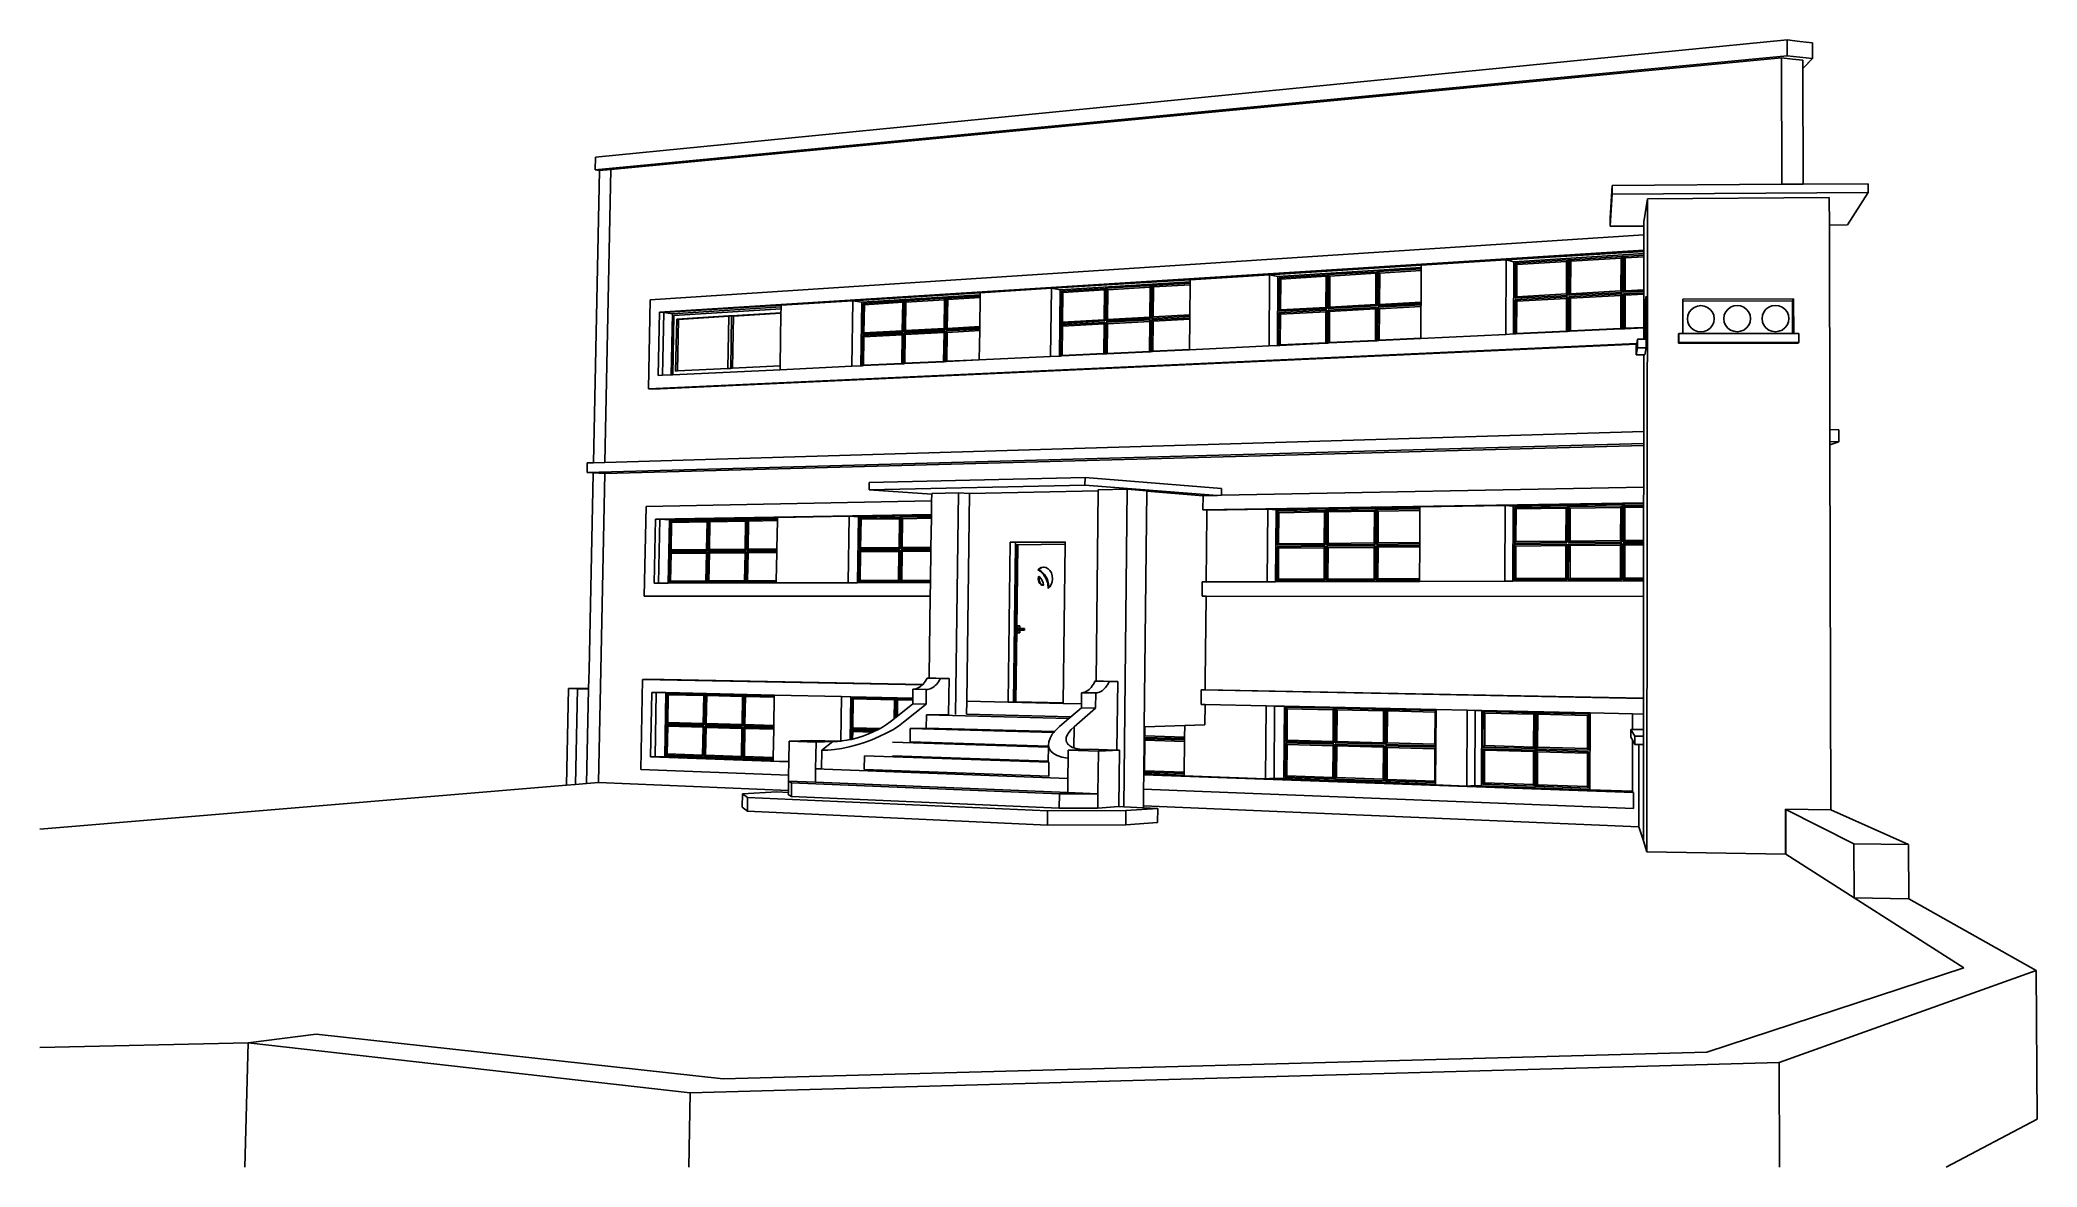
# Model space of a CAD drawing. Header units: metres. Extents: x -0.2 to 17.8, y -0.3 to 9.8.
import ezdxf

# ---------------------------------------------------------------- set-up
doc = ezdxf.new("R2010")
doc.units = ezdxf.units.M
for name, color, linetype in [('02_MURS_MAISON-F', 7, 'CONTINUOUS'), ('04_MENUISERIE-F', 7, 'CONTINUOUS'), ('22_COUVERTURE-F', 7, 'CONTINUOUS'), ('23_TN-F', 7, 'CONTINUOUS'), ('LAYER0-F', 7, 'CONTINUOUS'), ('Z_04_EXT_-F', 7, 'CONTINUOUS')]:
    doc.layers.add(name, color=color, linetype=linetype)

msp = doc.modelspace()

# ---------------------------------------------------------------- linework, layer by layer
at = {"layer": '02_MURS_MAISON-F', "color": 7}
for points in [[(15.819, 9.813), (15.706, 9.826), (15.592, 9.84), (4.833, 8.781)], [(15.592, 9.84), (15.592, 9.698)], [(15.734, 9.582), (15.82, 9.672), (15.819, 9.813)], [(15.819, 9.813), (15.82, 9.672)], [(15.82, 9.672), (15.706, 9.685), (15.592, 9.698), (4.83, 8.669)], [(15.541, 9.679), (15.543, 8.538)], [(15.592, 9.698), (15.706, 9.685)], [(15.736, 8.539), (15.734, 9.582), (15.734, 9.657)], [(15.734, 9.657), (15.734, 9.582)], [(4.87, 8.662), (4.815, 6.026)], [(4.833, 8.781), (4.83, 8.669)], [(4.83, 8.669), (4.87, 8.662)], [(4.974, 8.672), (4.92, 6.029)], [(14.298, 8.081), (5.328, 7.494)], [(5.411, 7.385), (14.297, 7.942)], [(13.054, 7.855), (14.297, 7.932)], [(14.297, 7.932), (13.054, 7.855)], [(12.287, 7.807), (10.919, 7.722)], [(12.284, 7.146), (12.284, 7.149), (12.285, 7.435), (12.286, 7.449), (12.286, 7.475), (12.287, 7.76), (12.287, 7.774), (12.287, 7.788), (12.287, 7.807)], [(13.052, 7.183), (13.054, 7.855)], [(13.124, 7.839), (13.054, 7.855)], [(8.942, 6.984), (8.95, 7.599)], [(8.95, 7.599), (10.202, 7.677)], [(10.202, 7.677), (8.95, 7.599)], [(8.95, 7.599), (9.03, 7.586)], [(10.202, 7.677), (10.202, 7.658), (10.202, 7.632), (10.199, 7.359), (10.199, 7.347), (10.199, 7.334), (10.199, 7.321), (10.196, 7.048), (10.196, 7.045)], [(10.919, 7.722), (10.914, 7.079)], [(10.995, 7.707), (10.919, 7.722)], [(5.328, 7.494), (5.312, 6.693)], [(5.45, 7.38), (6.51, 7.446)], [(6.51, 7.446), (5.45, 7.38)], [(6.51, 7.446), (6.509, 7.431), (6.509, 7.413), (6.508, 7.378), (6.508, 7.375), (6.5, 6.899), (6.5, 6.865)], [(7.147, 6.897), (7.156, 7.487)], [(7.156, 7.487), (8.307, 7.558)], [(8.307, 7.558), (7.156, 7.487)], [(7.239, 7.475), (7.156, 7.487)], [(8.307, 7.558), (8.307, 7.541), (8.307, 7.529), (8.307, 7.516), (8.303, 7.254), (8.303, 7.243), (8.303, 7.23), (8.303, 7.217), (8.299, 6.955), (8.299, 6.953)], [(5.4, 6.812), (5.411, 7.385)], [(14.297, 7.244), (14.125, 7.235), (14.113, 7.235), (14.1, 7.234), (14.093, 7.234), (13.632, 7.211), (13.62, 7.211), (13.608, 7.21), (13.601, 7.21), (13.145, 7.188), (13.134, 7.187), (13.122, 7.187), (13.052, 7.183), (12.284, 7.146), (11.906, 7.127), (11.894, 7.127), (11.883, 7.126), (11.877, 7.126), (11.456, 7.106), (11.445, 7.105), (11.433, 7.105), (11.428, 7.104), (11.012, 7.084), (11.001, 7.084), (10.99, 7.083), (10.914, 7.079), (10.196, 7.045), (9.862, 7.028), (9.851, 7.028), (9.841, 7.027), (9.836, 7.027), (9.45, 7.008), (9.44, 7.008), (9.429, 7.007), (9.424, 7.007), (9.043, 6.989), (9.033, 6.988), (9.022, 6.988), (8.942, 6.984), (8.299, 6.953), (8.003, 6.938), (7.993, 6.938), (7.983, 6.937), (7.979, 6.937), (7.624, 6.92), (7.614, 6.919), (7.605, 6.919), (7.6, 6.919), (7.25, 6.902), (7.24, 6.901), (7.23, 6.901), (7.147, 6.897), (6.5, 6.865), (5.531, 6.818), (5.518, 6.818), (5.44, 6.814), (5.4, 6.812)], [(5.529, 7.37), (5.45, 7.38), (5.411, 7.385)], [(5.44, 6.814), (5.45, 7.38)], [(5.312, 6.693), (14.233, 7.101)], [(5.312, 6.693), (5.351, 6.689)], [(5.351, 6.689), (5.312, 6.693)], [(15.977, 6.325), (16.059, 6.321)], [(16.059, 6.321), (16.059, 6.214)], [(14.296, 6.2), (4.758, 5.938)], [(4.758, 5.938), (4.813, 5.934), (4.918, 5.927), (14.296, 6.181)], [(14.296, 6.306), (4.92, 6.029), (4.815, 6.026), (4.759, 6.024)], [(16.059, 6.214), (15.977, 6.217)], [(16.059, 6.214), (15.977, 6.186)], [(15.977, 6.186), (16.059, 6.214)], [(4.759, 6.024), (4.758, 5.938)], [(4.754, 3.132), (4.772, 3.983), (4.772, 3.985), (4.772, 3.989), (4.776, 4.156), (4.813, 5.924), (4.813, 5.934)], [(4.813, 5.934), (4.758, 5.938)], [(4.918, 5.927), (4.881, 4.154), (4.86, 3.14)], [(14.296, 5.806), (10.485, 5.732), (10.45, 5.731)], [(5.291, 5.631), (5.275, 4.823)], [(7.868, 5.681), (5.291, 5.631)], [(14.295, 5.665), (10.318, 5.599)], [(10.978, 5.6), (10.902, 5.606), (10.353, 5.597)], [(10.353, 5.597), (10.902, 5.606)], [(10.45, 5.731), (10.485, 5.732)], [(10.902, 5.606), (10.897, 4.952)], [(12.276, 5.628), (12.276, 5.608), (12.276, 5.594), (12.275, 5.306), (12.274, 5.293), (12.274, 5.266), (12.273, 4.978), (12.273, 4.964), (12.273, 4.955)], [(14.295, 5.662), (13.047, 5.641), (12.276, 5.628)], [(12.276, 5.628), (13.047, 5.641)], [(13.047, 5.641), (13.044, 4.957)], [(13.117, 5.635), (13.047, 5.641)], [(5.375, 5.517), (5.363, 4.939)], [(7.867, 5.558), (5.375, 5.517)], [(5.375, 5.517), (5.414, 5.515), (6.476, 5.532)], [(5.501, 5.51), (5.414, 5.515), (5.375, 5.517)], [(5.403, 4.939), (5.414, 5.515)], [(6.476, 5.532), (5.414, 5.515)], [(6.476, 5.532), (6.476, 5.526), (6.476, 5.515), (6.476, 5.503), (6.472, 5.25), (6.471, 5.238), (6.471, 5.226), (6.471, 5.214), (6.466, 4.961), (6.466, 4.949), (6.466, 4.942)], [(7.125, 5.543), (7.115, 4.943)], [(7.867, 5.555), (7.125, 5.543)], [(7.209, 5.538), (7.125, 5.543)], [(5.363, 4.939), (5.403, 4.939), (5.49, 4.939), (6.466, 4.942), (7.115, 4.943), (7.2, 4.943), (7.858, 4.945)], [(7.2, 4.943), (7.115, 4.943)], [(14.295, 4.96), (13.114, 4.957), (13.044, 4.957), (12.273, 4.955), (10.973, 4.952), (10.897, 4.952), (10.347, 4.951), (10.312, 4.951)], [(10.347, 4.951), (10.897, 4.952)], [(5.275, 4.823), (7.856, 4.822)], [(5.275, 4.823), (5.314, 4.822)], [(5.314, 4.822), (5.275, 4.823)], [(10.311, 4.821), (14.295, 4.819)], [(4.573, 3.117), (4.592, 3.987)], [(4.592, 3.987), (4.772, 3.989)], [(4.772, 3.989), (4.592, 3.987)], [(4.772, 3.983), (4.672, 3.985), (4.592, 3.987)], [(4.592, 3.987), (4.672, 3.985), (4.75, 3.986), (4.772, 3.986)], [(4.654, 3.123), (4.672, 3.985)], [(4.772, 3.985), (4.75, 3.986), (4.672, 3.985)], [(4.772, 3.985), (4.772, 3.983)], [(5.26, 4.071), (5.243, 3.259)], [(5.243, 3.259), (5.26, 4.071)], [(5.299, 4.072), (5.26, 4.071)], [(7.788, 4.023), (5.26, 4.071)], [(14.294, 3.899), (10.303, 3.975)], [(5.344, 3.953), (5.332, 3.372)], [(7.699, 3.902), (7.138, 3.914), (7.054, 3.916), (6.449, 3.929), (5.47, 3.951), (5.383, 3.952), (5.344, 3.953)], [(5.372, 3.373), (5.383, 3.952)], [(5.383, 3.952), (5.372, 3.373)], [(6.438, 3.334), (6.439, 3.341), (6.439, 3.353), (6.439, 3.365), (6.443, 3.62), (6.443, 3.632), (6.444, 3.644), (6.444, 3.656), (6.448, 3.91), (6.448, 3.922), (6.449, 3.929)], [(6.449, 3.929), (7.054, 3.916)], [(7.048, 3.514), (7.054, 3.916)], [(10.302, 3.844), (10.337, 3.844), (10.888, 3.832), (10.964, 3.83), (11.054, 3.828), (12.422, 3.798), (12.703, 3.792), (12.774, 3.79), (12.835, 3.789), (13.812, 3.768), (14.195, 3.759), (14.294, 3.757)], [(10.888, 3.832), (10.883, 3.173)], [(10.964, 3.83), (10.888, 3.832)], [(10.959, 3.178), (10.964, 3.83)], [(12.418, 3.118), (12.418, 3.14), (12.42, 3.457), (12.42, 3.458), (12.42, 3.471), (12.42, 3.473), (12.422, 3.789), (12.422, 3.798)], [(12.7, 3.108), (12.703, 3.792)], [(12.774, 3.79), (12.772, 3.113)], [(10.149, 3.2), (10.149, 3.22), (10.149, 3.233), (10.152, 3.511), (10.152, 3.524), (10.152, 3.537), (10.152, 3.55), (10.153, 3.654)], [(14.195, 3.759), (14.194, 3.619)], [(14.194, 3.054), (14.194, 3.061), (14.194, 3.524)], [(14.194, 3.524), (14.194, 3.061)], [(5.243, 3.259), (6.577, 3.206)], [(5.459, 3.376), (5.372, 3.373), (5.332, 3.372)], [(5.332, 3.372), (5.372, 3.373)], [(5.332, 3.372), (6.58, 3.326)], [(5.372, 3.373), (6.438, 3.334)], [(9.782, 3.081), (14.203, 2.907)], [(9.784, 3.213), (10.149, 3.2)], [(9.784, 3.21), (14.203, 3.05)], [(10.149, 3.207), (10.149, 3.2)], [(11.049, 3.175), (10.959, 3.178), (10.883, 3.173)], [(10.883, 3.173), (12.418, 3.118)], [(12.418, 3.118), (10.883, 3.173)], [(12.832, 3.11), (12.772, 3.113), (12.7, 3.108)], [(14.203, 3.05), (14.194, 3.054), (12.7, 3.108)], [(14.194, 3.061), (13.811, 3.075)], [(14.203, 2.907), (14.203, 3.05)]]:
    msp.add_lwpolyline(points, dxfattribs=at)
at = {"layer": '04_MENUISERIE-F', "color": 7}
for points in [[(11.005, 7.695), (11.438, 7.722), (11.449, 7.723), (11.887, 7.749), (11.898, 7.75), (12.287, 7.774)], [(11.898, 7.75), (11.913, 7.737), (12.287, 7.76)], [(13.135, 7.509), (13.136, 7.827)], [(13.136, 7.827), (13.609, 7.856), (13.622, 7.857), (14.101, 7.886), (14.114, 7.887), (14.297, 7.898)], [(13.6, 7.841), (13.151, 7.813), (13.136, 7.827)], [(13.151, 7.813), (13.15, 7.523)], [(13.608, 7.535), (13.599, 7.548), (13.6, 7.841), (13.609, 7.856)], [(13.609, 7.856), (13.608, 7.535)], [(13.622, 7.857), (13.621, 7.536)], [(14.092, 7.871), (13.637, 7.843), (13.622, 7.857)], [(13.637, 7.843), (13.636, 7.55)], [(14.101, 7.886), (14.092, 7.871)], [(14.092, 7.871), (14.101, 7.886)], [(14.114, 7.887), (14.101, 7.886)], [(14.101, 7.562), (14.101, 7.886)], [(14.113, 7.563), (14.114, 7.887)], [(14.114, 7.887), (14.113, 7.563)], [(14.114, 7.887), (14.129, 7.873), (14.297, 7.884)], [(14.129, 7.873), (14.129, 7.577)], [(9.036, 7.283), (9.04, 7.574)], [(9.04, 7.574), (9.436, 7.598), (9.446, 7.599), (9.847, 7.624), (9.857, 7.624), (10.202, 7.646)], [(9.053, 7.562), (9.04, 7.574)], [(9.429, 7.585), (9.053, 7.562)], [(9.432, 7.305), (9.426, 7.316), (9.429, 7.585), (9.436, 7.598)], [(9.436, 7.598), (9.432, 7.305)], [(9.446, 7.599), (9.443, 7.305)], [(9.46, 7.586), (9.446, 7.599)], [(9.46, 7.586), (9.457, 7.318)], [(9.84, 7.61), (9.46, 7.586)], [(9.847, 7.624), (9.84, 7.61)], [(9.84, 7.61), (9.847, 7.624)], [(9.844, 7.328), (9.847, 7.624)], [(9.857, 7.624), (9.847, 7.624)], [(9.854, 7.328), (9.857, 7.624)], [(9.857, 7.624), (9.854, 7.328)], [(9.857, 7.624), (9.871, 7.612)], [(9.871, 7.612), (9.869, 7.341)], [(9.871, 7.612), (10.202, 7.632)], [(11.003, 7.392), (11.005, 7.695)], [(11.43, 7.708), (11.02, 7.682), (11.005, 7.695)], [(11.02, 7.682), (11.018, 7.405)], [(11.436, 7.415), (11.428, 7.427), (11.43, 7.708), (11.438, 7.722)], [(11.438, 7.722), (11.436, 7.415)], [(11.449, 7.723), (11.447, 7.416)], [(11.463, 7.71), (11.449, 7.723)], [(11.463, 7.71), (11.462, 7.429)], [(11.878, 7.735), (11.463, 7.71)], [(11.887, 7.749), (11.878, 7.735)], [(11.878, 7.735), (11.887, 7.749)], [(11.885, 7.44), (11.887, 7.749)], [(11.898, 7.75), (11.887, 7.749)], [(11.896, 7.441), (11.898, 7.75)], [(11.898, 7.75), (11.896, 7.441)], [(11.913, 7.737), (11.911, 7.454)], [(14.091, 7.575), (13.636, 7.55), (13.621, 7.536)], [(14.101, 7.562), (14.091, 7.575)], [(14.113, 7.563), (14.129, 7.577), (14.297, 7.586)], [(14.129, 7.577), (14.113, 7.563)], [(14.297, 7.573), (14.113, 7.563)], [(6.509, 7.413), (5.541, 7.354)], [(7.244, 7.184), (7.249, 7.463)], [(7.249, 7.463), (7.613, 7.486), (7.622, 7.486), (7.991, 7.509), (8.001, 7.51), (8.307, 7.529)], [(7.262, 7.451), (7.249, 7.463)], [(7.262, 7.451), (7.257, 7.196)], [(7.607, 7.473), (7.262, 7.451)], [(7.609, 7.204), (7.603, 7.215), (7.607, 7.473), (7.613, 7.486)], [(7.613, 7.486), (7.609, 7.204)], [(7.622, 7.486), (7.618, 7.205)], [(7.636, 7.474), (7.622, 7.486)], [(7.636, 7.474), (7.632, 7.217)], [(7.985, 7.496), (7.636, 7.474)], [(7.991, 7.509), (7.985, 7.496)], [(7.985, 7.496), (7.991, 7.509)], [(7.987, 7.225), (7.991, 7.509)], [(8.001, 7.51), (7.991, 7.509)], [(7.997, 7.226), (8.001, 7.51)], [(8.001, 7.51), (7.997, 7.226)], [(8.001, 7.51), (8.014, 7.498)], [(8.014, 7.498), (8.01, 7.238)], [(8.014, 7.498), (8.307, 7.516)], [(9.053, 7.562), (9.05, 7.295)], [(11.428, 7.427), (11.018, 7.405), (11.003, 7.392)], [(11.436, 7.415), (11.003, 7.392)], [(11.435, 7.402), (11.003, 7.379)], [(11.435, 7.402), (11.428, 7.388), (11.426, 7.107), (11.428, 7.104)], [(11.433, 7.105), (11.435, 7.402)], [(11.447, 7.403), (11.445, 7.105)], [(11.445, 7.105), (11.447, 7.403)], [(11.877, 7.452), (11.462, 7.429), (11.447, 7.416)], [(11.447, 7.416), (11.885, 7.44)], [(11.885, 7.427), (11.447, 7.403)], [(11.461, 7.39), (11.447, 7.403)], [(11.876, 7.413), (11.461, 7.39)], [(11.885, 7.427), (11.876, 7.413)], [(11.885, 7.44), (11.877, 7.452)], [(11.883, 7.126), (11.885, 7.427)], [(11.894, 7.127), (11.896, 7.428)], [(11.896, 7.441), (11.911, 7.454), (12.286, 7.475)], [(12.286, 7.462), (11.896, 7.441)], [(11.911, 7.454), (11.896, 7.441)], [(11.896, 7.428), (12.286, 7.449)], [(12.286, 7.449), (11.896, 7.428)], [(12.285, 7.435), (11.911, 7.414), (11.896, 7.428)], [(11.911, 7.414), (11.909, 7.131)], [(13.135, 7.495), (13.134, 7.187)], [(13.134, 7.187), (13.135, 7.495)], [(13.599, 7.548), (13.15, 7.523), (13.135, 7.509)], [(13.608, 7.535), (13.135, 7.509)], [(13.608, 7.522), (13.135, 7.495)], [(13.599, 7.507), (13.15, 7.482), (13.135, 7.495)], [(13.15, 7.482), (13.149, 7.191)], [(13.608, 7.522), (13.599, 7.507), (13.599, 7.213), (13.601, 7.21)], [(13.608, 7.21), (13.608, 7.522)], [(13.621, 7.522), (13.62, 7.211)], [(13.62, 7.211), (13.621, 7.522)], [(13.621, 7.536), (14.101, 7.562)], [(14.101, 7.549), (13.621, 7.522)], [(14.091, 7.534), (13.636, 7.509), (13.621, 7.522)], [(13.636, 7.509), (13.636, 7.215)], [(14.101, 7.549), (14.091, 7.534)], [(14.1, 7.234), (14.101, 7.549)], [(14.113, 7.549), (14.297, 7.559)], [(14.297, 7.559), (14.113, 7.549)], [(14.297, 7.545), (14.129, 7.536), (14.113, 7.549)], [(14.113, 7.235), (14.113, 7.549)], [(14.129, 7.536), (14.129, 7.239)], [(5.541, 7.354), (5.531, 6.818)], [(5.567, 7.321), (5.557, 6.853)], [(6.508, 7.378), (6.063, 7.351), (6.037, 7.35), (5.567, 7.321)], [(5.582, 7.319), (5.567, 7.321)], [(6.028, 6.876), (6.037, 7.347), (6.037, 7.35)], [(6.037, 7.35), (6.063, 7.351), (6.079, 7.349)], [(6.055, 6.877), (6.063, 7.351)], [(6.079, 7.349), (6.063, 7.351)], [(7.603, 7.215), (7.257, 7.196), (7.244, 7.184)], [(7.981, 7.236), (7.632, 7.217), (7.618, 7.205)], [(7.618, 7.205), (7.987, 7.225)], [(7.987, 7.213), (7.618, 7.193)], [(7.987, 7.225), (7.981, 7.236)], [(7.987, 7.213), (7.981, 7.2)], [(7.983, 6.937), (7.987, 7.213)], [(7.993, 6.938), (7.997, 7.214)], [(7.997, 7.226), (8.01, 7.238), (8.303, 7.254)], [(8.303, 7.243), (7.997, 7.226)], [(8.01, 7.238), (7.997, 7.226)], [(7.997, 7.214), (8.303, 7.23)], [(8.303, 7.23), (7.997, 7.214)], [(8.01, 7.201), (7.997, 7.214)], [(8.303, 7.217), (8.01, 7.201)], [(9.036, 7.271), (9.033, 6.988)], [(9.033, 6.988), (9.036, 7.271)], [(9.426, 7.316), (9.05, 7.295), (9.036, 7.283)], [(9.432, 7.305), (9.036, 7.283)], [(9.432, 7.292), (9.036, 7.271)], [(9.05, 7.258), (9.036, 7.271)], [(9.05, 7.258), (9.047, 6.992)], [(9.426, 7.279), (9.05, 7.258)], [(9.432, 7.292), (9.426, 7.279), (9.423, 7.01), (9.424, 7.007)], [(9.429, 7.007), (9.432, 7.292)], [(9.443, 7.293), (9.44, 7.008)], [(9.44, 7.008), (9.443, 7.293)], [(9.837, 7.339), (9.457, 7.318), (9.443, 7.305)], [(9.443, 7.305), (9.844, 7.328)], [(9.844, 7.315), (9.443, 7.293)], [(9.457, 7.28), (9.443, 7.293)], [(9.457, 7.28), (9.454, 7.012)], [(9.837, 7.301), (9.457, 7.28)], [(9.844, 7.328), (9.837, 7.339)], [(9.844, 7.315), (9.837, 7.301)], [(9.841, 7.027), (9.844, 7.315)], [(9.851, 7.028), (9.854, 7.315)], [(9.854, 7.328), (9.869, 7.341), (10.199, 7.359)], [(10.199, 7.347), (9.854, 7.328)], [(9.869, 7.341), (9.854, 7.328)], [(9.854, 7.315), (10.199, 7.334)], [(10.199, 7.334), (9.854, 7.315)], [(10.199, 7.321), (9.868, 7.303), (9.854, 7.315)], [(9.868, 7.303), (9.865, 7.032)], [(11.003, 7.379), (11.001, 7.084)], [(11.001, 7.084), (11.003, 7.379)], [(11.017, 7.366), (11.003, 7.379)], [(11.017, 7.366), (11.015, 7.088)], [(11.428, 7.388), (11.017, 7.366)], [(11.461, 7.39), (11.459, 7.109)], [(13.145, 7.188), (13.149, 7.191), (13.599, 7.213)], [(13.632, 7.211), (13.636, 7.215), (14.091, 7.237)], [(14.091, 7.237), (13.636, 7.215)], [(14.091, 7.237), (14.093, 7.234)], [(14.125, 7.235), (14.129, 7.239), (14.297, 7.247)], [(14.297, 7.247), (14.129, 7.239)], [(7.244, 7.172), (7.24, 6.901)], [(7.24, 6.901), (7.244, 7.172)], [(7.609, 7.204), (7.244, 7.184)], [(7.609, 7.192), (7.244, 7.172)], [(7.257, 7.16), (7.244, 7.172)], [(7.257, 7.16), (7.253, 6.905)], [(7.603, 7.179), (7.257, 7.16)], [(7.609, 7.192), (7.603, 7.179), (7.599, 6.921), (7.6, 6.919)], [(7.605, 6.919), (7.609, 7.192)], [(7.618, 7.193), (7.614, 6.919)], [(7.614, 6.919), (7.618, 7.193)], [(7.631, 7.181), (7.618, 7.193)], [(7.631, 7.181), (7.627, 6.923)], [(7.981, 7.2), (7.631, 7.181)], [(8.01, 7.201), (8.006, 6.941)], [(9.862, 7.028), (9.865, 7.032), (10.196, 7.048)], [(10.196, 7.048), (9.865, 7.032)], [(11.012, 7.084), (11.015, 7.088), (11.426, 7.107)], [(11.456, 7.106), (11.459, 7.109), (11.875, 7.129)], [(11.875, 7.129), (11.459, 7.109)], [(11.875, 7.129), (11.877, 7.126)], [(11.906, 7.127), (11.909, 7.131), (12.284, 7.149)], [(12.284, 7.149), (11.909, 7.131)], [(5.557, 6.853), (5.573, 6.854), (6.028, 6.876), (6.055, 6.877), (6.07, 6.878), (6.5, 6.899)], [(7.25, 6.902), (7.253, 6.905), (7.599, 6.921)], [(7.624, 6.92), (7.627, 6.923), (7.977, 6.94)], [(7.977, 6.94), (7.627, 6.923)], [(7.977, 6.94), (7.979, 6.937)], [(8.003, 6.938), (8.006, 6.941), (8.299, 6.955)], [(8.299, 6.955), (8.006, 6.941)], [(9.043, 6.989), (9.047, 6.992), (9.423, 7.01)], [(9.45, 7.008), (9.454, 7.012), (9.834, 7.03)], [(9.834, 7.03), (9.454, 7.012)], [(9.834, 7.03), (9.836, 7.027)], [(10.989, 5.587), (11.423, 5.594), (11.434, 5.595), (11.874, 5.601), (11.885, 5.602), (12.276, 5.608)], [(11.421, 5.285), (11.413, 5.298), (11.415, 5.581), (11.423, 5.594)], [(11.423, 5.594), (11.421, 5.285)], [(11.434, 5.595), (11.432, 5.285)], [(11.866, 5.588), (11.449, 5.581), (11.434, 5.595)], [(11.874, 5.601), (11.866, 5.588)], [(11.866, 5.588), (11.874, 5.601)], [(11.872, 5.289), (11.874, 5.601)], [(11.885, 5.602), (11.874, 5.601)], [(11.884, 5.289), (11.885, 5.602)], [(11.885, 5.602), (11.884, 5.289)], [(11.885, 5.602), (11.9, 5.588), (12.276, 5.594)], [(13.128, 5.301), (13.129, 5.622)], [(13.129, 5.622), (13.604, 5.629), (13.617, 5.63), (14.098, 5.637), (14.111, 5.637), (14.295, 5.641)], [(13.595, 5.615), (13.144, 5.608), (13.129, 5.622)], [(13.144, 5.608), (13.143, 5.315)], [(13.603, 5.306), (13.594, 5.319), (13.595, 5.615), (13.604, 5.629)], [(13.604, 5.629), (13.603, 5.306)], [(13.617, 5.63), (13.616, 5.306)], [(14.089, 5.623), (13.632, 5.616), (13.617, 5.63)], [(13.632, 5.616), (13.631, 5.319)], [(14.098, 5.637), (14.089, 5.623)], [(14.089, 5.623), (14.098, 5.637)], [(14.098, 5.31), (14.098, 5.637)], [(14.111, 5.637), (14.098, 5.637)], [(14.111, 5.311), (14.111, 5.637)], [(14.111, 5.637), (14.127, 5.624), (14.295, 5.626)], [(14.111, 5.637), (14.111, 5.311)], [(14.127, 5.624), (14.126, 5.324)], [(5.504, 5.229), (5.509, 5.499)], [(5.509, 5.499), (5.846, 5.504), (5.854, 5.504), (6.195, 5.51), (6.204, 5.51), (6.476, 5.515)], [(5.841, 5.492), (5.521, 5.487), (5.509, 5.499)], [(5.521, 5.487), (5.517, 5.24)], [(5.841, 5.232), (5.836, 5.244), (5.841, 5.492), (5.846, 5.504)], [(5.846, 5.504), (5.841, 5.232)], [(5.854, 5.504), (5.849, 5.232)], [(6.189, 5.498), (5.867, 5.493), (5.854, 5.504)], [(5.867, 5.493), (5.862, 5.244)], [(6.195, 5.51), (6.189, 5.498)], [(6.189, 5.498), (6.195, 5.51)], [(6.19, 5.235), (6.195, 5.51)], [(6.204, 5.51), (6.195, 5.51)], [(6.199, 5.235), (6.204, 5.51)], [(6.204, 5.51), (6.199, 5.235)], [(6.204, 5.51), (6.216, 5.498), (6.476, 5.503)], [(6.216, 5.498), (6.212, 5.247)], [(7.214, 5.245), (7.218, 5.526)], [(7.218, 5.526), (7.584, 5.532), (7.593, 5.533), (7.866, 5.537)], [(7.578, 5.52), (7.231, 5.515), (7.218, 5.526)], [(7.231, 5.515), (7.227, 5.257)], [(7.58, 5.249), (7.574, 5.26), (7.578, 5.52), (7.584, 5.532)], [(7.584, 5.532), (7.58, 5.249)], [(7.589, 5.249), (7.593, 5.533)], [(7.593, 5.533), (7.606, 5.52), (7.866, 5.524)], [(7.606, 5.52), (7.593, 5.533)], [(7.602, 5.261), (7.606, 5.52)], [(10.987, 5.281), (10.989, 5.587)], [(11.415, 5.581), (11.003, 5.574), (10.989, 5.587)], [(11.003, 5.574), (11.001, 5.294)], [(11.449, 5.581), (11.447, 5.298)], [(11.9, 5.588), (11.899, 5.303)], [(5.836, 5.244), (5.517, 5.24), (5.504, 5.229)], [(5.841, 5.232), (5.504, 5.229)], [(6.185, 5.247), (5.862, 5.244), (5.849, 5.232)], [(5.849, 5.232), (6.19, 5.235)], [(6.19, 5.235), (6.185, 5.247)], [(6.199, 5.235), (6.212, 5.247), (6.472, 5.25)], [(6.212, 5.247), (6.199, 5.235)], [(6.471, 5.238), (6.199, 5.235)], [(7.209, 4.951), (7.214, 5.233)], [(7.574, 5.26), (7.227, 5.257), (7.214, 5.245)], [(7.58, 5.249), (7.214, 5.245)], [(7.214, 5.233), (7.579, 5.236)], [(7.573, 5.224), (7.226, 5.221), (7.214, 5.233)], [(7.579, 5.236), (7.573, 5.224), (7.569, 4.964), (7.575, 4.952)], [(7.579, 5.236), (7.575, 4.952)], [(7.589, 5.237), (7.585, 4.952)], [(7.585, 4.952), (7.589, 5.237)], [(7.862, 5.263), (7.602, 5.261), (7.589, 5.249)], [(7.862, 5.251), (7.589, 5.249)], [(7.862, 5.239), (7.589, 5.237)], [(7.862, 5.227), (7.602, 5.224), (7.589, 5.237)], [(8.642, 5.286), (8.624, 3.866)], [(9.074, 5.29), (8.642, 5.286), (8.626, 5.286)], [(8.626, 5.286), (8.642, 5.286)], [(10.984, 4.961), (10.987, 5.268)], [(11.413, 5.298), (11.001, 5.294), (10.987, 5.281)], [(11.421, 5.285), (10.987, 5.281)], [(10.987, 5.268), (11.421, 5.272)], [(11.413, 5.258), (11.001, 5.255), (10.987, 5.268)], [(11.001, 5.255), (10.999, 4.974)], [(11.421, 5.272), (11.413, 5.258), (11.411, 4.975), (11.419, 4.962)], [(11.421, 5.272), (11.419, 4.962)], [(11.432, 5.272), (11.43, 4.962)], [(11.43, 4.962), (11.432, 5.272)], [(11.864, 5.302), (11.447, 5.298), (11.432, 5.285)], [(11.432, 5.285), (11.872, 5.289)], [(11.872, 5.276), (11.432, 5.272)], [(11.864, 5.262), (11.447, 5.259), (11.432, 5.272)], [(11.447, 5.259), (11.432, 5.272)], [(11.445, 4.975), (11.447, 5.259)], [(11.872, 5.289), (11.864, 5.302)], [(11.872, 5.276), (11.864, 5.262)], [(11.87, 4.963), (11.872, 5.276)], [(11.882, 4.963), (11.884, 5.276)], [(11.884, 5.276), (11.882, 4.963)], [(11.884, 5.289), (11.899, 5.303), (12.275, 5.306)], [(11.899, 5.303), (11.884, 5.289)], [(12.274, 5.293), (11.884, 5.289)], [(11.884, 5.276), (12.274, 5.28)], [(12.274, 5.266), (11.898, 5.263), (11.884, 5.276)], [(11.898, 5.263), (11.897, 4.977)], [(13.127, 4.966), (13.128, 5.287)], [(13.594, 5.319), (13.143, 5.315), (13.128, 5.301)], [(13.603, 5.306), (13.128, 5.301)], [(13.128, 5.287), (13.603, 5.292)], [(13.594, 5.278), (13.143, 5.274), (13.128, 5.287)], [(13.143, 5.274), (13.142, 4.98)], [(13.603, 5.292), (13.594, 5.278), (13.593, 4.981), (13.603, 4.968)], [(13.603, 5.292), (13.603, 4.968)], [(13.616, 5.292), (13.615, 4.968)], [(13.615, 4.968), (13.616, 5.292)], [(14.088, 5.324), (13.631, 5.319), (13.616, 5.306)], [(13.616, 5.306), (14.098, 5.31)], [(14.098, 5.296), (13.616, 5.292)], [(14.088, 5.282), (13.631, 5.278), (13.616, 5.292)], [(13.631, 5.278), (13.616, 5.292)], [(13.631, 4.981), (13.631, 5.278)], [(14.098, 5.31), (14.088, 5.324)], [(14.098, 5.296), (14.088, 5.282)], [(14.097, 4.969), (14.098, 5.296)], [(14.11, 4.969), (14.111, 5.297)], [(14.111, 5.297), (14.11, 4.969)], [(14.111, 5.311), (14.126, 5.324), (14.295, 5.326)], [(14.126, 5.324), (14.111, 5.311)], [(14.295, 5.312), (14.111, 5.311)], [(14.111, 5.297), (14.295, 5.298)], [(14.295, 5.284), (14.126, 5.283), (14.111, 5.297)], [(14.126, 5.283), (14.126, 4.983)], [(5.498, 4.947), (5.504, 5.217)], [(5.504, 5.217), (5.84, 5.22)], [(5.835, 5.209), (5.516, 5.206), (5.504, 5.217)], [(5.516, 5.206), (5.511, 4.958)], [(5.84, 5.22), (5.835, 5.209), (5.831, 4.959), (5.835, 4.948)], [(5.84, 5.22), (5.835, 4.948)], [(5.849, 5.221), (5.844, 4.948)], [(5.844, 4.948), (5.849, 5.221)], [(6.19, 5.224), (5.849, 5.221)], [(6.184, 5.212), (5.862, 5.209), (5.849, 5.221)], [(5.862, 5.209), (5.849, 5.221)], [(5.857, 4.959), (5.862, 5.209)], [(6.19, 5.224), (6.184, 5.212)], [(6.185, 4.949), (6.19, 5.224)], [(6.193, 4.949), (6.199, 5.224)], [(6.199, 5.224), (6.193, 4.949)], [(6.199, 5.224), (6.471, 5.226)], [(6.471, 5.214), (6.211, 5.212), (6.199, 5.224)], [(6.211, 5.212), (6.207, 4.96)], [(7.226, 5.221), (7.222, 4.963)], [(7.602, 5.224), (7.598, 4.964)], [(8.836, 5.069), (8.827, 5.06)], [(8.827, 5.06), (8.836, 5.069)], [(8.827, 5.06), (8.849, 5.048), (8.864, 5.033), (8.879, 5.018), (8.903, 4.978), (8.913, 4.945), (8.917, 4.933), (8.92, 4.891)], [(8.927, 4.898), (8.924, 4.933), (8.921, 4.945), (8.91, 4.978), (8.887, 5.017), (8.872, 5.033), (8.857, 5.047), (8.835, 5.059), (8.827, 5.06)], [(8.883, 5.082), (8.864, 5.079), (8.844, 5.068), (8.835, 5.059)], [(8.92, 4.891), (8.927, 4.898), (8.934, 4.905), (8.948, 4.926), (8.956, 4.951), (8.96, 4.979), (8.957, 5.006), (8.949, 5.031), (8.936, 5.053), (8.919, 5.069), (8.899, 5.079), (8.883, 5.082), (8.878, 5.083), (8.856, 5.079), (8.836, 5.069)], [(5.831, 4.959), (5.511, 4.958), (5.498, 4.947)], [(5.835, 4.948), (5.498, 4.947)], [(5.498, 4.947), (5.835, 4.948)], [(6.18, 4.96), (5.857, 4.959), (5.844, 4.948)], [(5.844, 4.948), (6.185, 4.949)], [(6.185, 4.949), (6.18, 4.96)], [(6.466, 4.961), (6.207, 4.96), (6.193, 4.949)], [(6.466, 4.949), (6.193, 4.949)], [(7.569, 4.964), (7.222, 4.963), (7.209, 4.951)], [(7.575, 4.952), (7.209, 4.951)], [(7.209, 4.951), (7.575, 4.952)], [(7.858, 4.965), (7.598, 4.964), (7.585, 4.952)], [(7.585, 4.952), (7.858, 4.953)], [(8.836, 5.003), (8.833, 4.993), (8.831, 4.978), (8.832, 4.963), (8.837, 4.949), (8.844, 4.937), (8.853, 4.928), (8.864, 4.922), (8.876, 4.921), (8.879, 4.921)], [(8.879, 4.921), (8.874, 4.944), (8.857, 4.978), (8.841, 4.996), (8.836, 5.003)], [(8.841, 4.996), (8.84, 4.993), (8.839, 4.978), (8.84, 4.963), (8.844, 4.949), (8.851, 4.937), (8.861, 4.928), (8.872, 4.922), (8.879, 4.921), (8.879, 4.921)], [(8.879, 4.921), (8.876, 4.921)], [(11.411, 4.975), (10.999, 4.974), (10.984, 4.961)], [(11.419, 4.962), (10.984, 4.961)], [(10.984, 4.961), (11.419, 4.962)], [(11.862, 4.976), (11.445, 4.975), (11.43, 4.962)], [(11.43, 4.962), (11.87, 4.963)], [(11.87, 4.963), (11.862, 4.976)], [(12.273, 4.978), (11.897, 4.977), (11.882, 4.963)], [(12.273, 4.964), (11.882, 4.963)], [(13.593, 4.981), (13.142, 4.98), (13.127, 4.966)], [(13.603, 4.968), (13.127, 4.966)], [(13.127, 4.966), (13.603, 4.968)], [(14.088, 4.983), (13.631, 4.981), (13.615, 4.968)], [(13.615, 4.968), (14.097, 4.969)], [(14.097, 4.969), (14.088, 4.983)], [(14.295, 4.983), (14.126, 4.983), (14.11, 4.969)], [(14.295, 4.969), (14.11, 4.969)], [(8.633, 4.516), (8.633, 4.529)], [(8.633, 4.529), (8.641, 4.529), (8.645, 4.529), (8.665, 4.529), (8.7, 4.529), (8.708, 4.529)], [(8.661, 4.516), (8.649, 4.516), (8.633, 4.516)], [(8.633, 4.516), (8.638, 4.516), (8.645, 4.516), (8.665, 4.516), (8.707, 4.516)], [(8.641, 4.529), (8.641, 4.516)], [(8.665, 4.555), (8.661, 4.555), (8.645, 4.555)], [(8.645, 4.555), (8.645, 4.529)], [(8.645, 4.555), (8.661, 4.555)], [(8.645, 4.516), (8.645, 4.516), (8.645, 4.49)], [(8.649, 4.516), (8.649, 4.516)], [(8.661, 4.516), (8.66, 4.49)], [(8.661, 4.555), (8.661, 4.529)], [(8.665, 4.529), (8.661, 4.529)], [(8.665, 4.516), (8.661, 4.516)], [(8.707, 4.516), (8.7, 4.516), (8.665, 4.516)], [(8.7, 4.529), (8.7, 4.516)], [(8.708, 4.529), (8.707, 4.516)], [(8.645, 4.49), (8.664, 4.49)], [(8.664, 4.49), (8.645, 4.49)], [(8.648, 4.49), (8.664, 4.49)], [(5.47, 3.951), (5.459, 3.376)], [(5.47, 3.951), (5.459, 3.376)], [(5.474, 3.672), (5.479, 3.943)], [(5.479, 3.943), (5.817, 3.936), (5.825, 3.936), (6.166, 3.928), (6.175, 3.928), (6.448, 3.922)], [(5.811, 3.924), (5.491, 3.932), (5.479, 3.943)], [(5.491, 3.932), (5.486, 3.683)], [(5.811, 3.662), (5.807, 3.674), (5.811, 3.924), (5.817, 3.936)], [(5.817, 3.936), (5.811, 3.662)], [(5.825, 3.936), (5.82, 3.661)], [(6.161, 3.917), (5.838, 3.924), (5.825, 3.936)], [(5.838, 3.924), (5.833, 3.673)], [(6.166, 3.928), (6.161, 3.917)], [(6.161, 3.652), (6.166, 3.928)], [(6.161, 3.917), (6.166, 3.928)], [(6.175, 3.928), (6.166, 3.928)], [(6.17, 3.651), (6.175, 3.928)], [(6.175, 3.928), (6.17, 3.651)], [(6.175, 3.928), (6.188, 3.916), (6.448, 3.91)], [(6.188, 3.916), (6.183, 3.663)], [(7.143, 3.623), (7.148, 3.906)], [(7.148, 3.906), (7.538, 3.898)], [(7.148, 3.906), (7.161, 3.894), (7.532, 3.886)], [(7.161, 3.894), (7.157, 3.635)], [(7.538, 3.898), (7.532, 3.886), (7.53, 3.715)], [(7.532, 3.886), (7.538, 3.898)], [(7.538, 3.898), (7.536, 3.72)], [(7.536, 3.72), (7.538, 3.898)], [(7.545, 3.727), (7.548, 3.898)], [(7.548, 3.898), (7.699, 3.894)], [(7.699, 3.882), (7.561, 3.885), (7.548, 3.898)], [(7.559, 3.738), (7.561, 3.885)], [(8.63, 3.867), (9.057, 3.858)], [(11.054, 3.828), (11.049, 3.175)], [(11.063, 3.51), (11.065, 3.82)], [(11.065, 3.82), (11.502, 3.81), (11.513, 3.81), (11.956, 3.8), (11.968, 3.8), (12.422, 3.79)], [(11.494, 3.797), (11.079, 3.806), (11.065, 3.82)], [(11.079, 3.806), (11.077, 3.523)], [(11.5, 3.498), (11.492, 3.511), (11.494, 3.797), (11.502, 3.81)], [(11.502, 3.81), (11.5, 3.498)], [(11.513, 3.81), (11.511, 3.498)], [(11.948, 3.787), (11.528, 3.796), (11.513, 3.81)], [(11.528, 3.796), (11.526, 3.511)], [(11.956, 3.8), (11.948, 3.787)], [(11.948, 3.787), (11.956, 3.8)], [(11.954, 3.485), (11.956, 3.8)], [(11.968, 3.8), (11.956, 3.8)], [(11.966, 3.484), (11.968, 3.8)], [(11.968, 3.8), (11.966, 3.484)], [(11.968, 3.8), (11.983, 3.786), (12.414, 3.776)], [(11.983, 3.786), (11.981, 3.498)], [(12.422, 3.789), (12.414, 3.776), (12.412, 3.485), (12.42, 3.473)], [(12.835, 3.789), (12.832, 3.11)], [(5.468, 3.388), (5.473, 3.66)], [(5.473, 3.66), (5.811, 3.65)], [(5.806, 3.639), (5.486, 3.648), (5.473, 3.66)], [(5.807, 3.674), (5.486, 3.683), (5.474, 3.672)], [(5.811, 3.662), (5.474, 3.672)], [(5.486, 3.648), (5.481, 3.399)], [(5.811, 3.65), (5.806, 3.639), (5.801, 3.388), (5.806, 3.376)], [(5.811, 3.65), (5.806, 3.376)], [(5.82, 3.65), (5.815, 3.375)], [(5.815, 3.375), (5.82, 3.65)], [(6.157, 3.664), (5.833, 3.673), (5.82, 3.661)], [(5.82, 3.661), (6.161, 3.652)], [(6.156, 3.628), (5.832, 3.638), (5.82, 3.65)], [(6.161, 3.64), (5.82, 3.65)], [(5.832, 3.638), (5.82, 3.65)], [(5.828, 3.387), (5.832, 3.638)], [(6.161, 3.64), (6.156, 3.628)], [(6.156, 3.363), (6.161, 3.64)], [(6.161, 3.652), (6.157, 3.664)], [(6.165, 3.363), (6.17, 3.64)], [(6.17, 3.64), (6.165, 3.363)], [(6.17, 3.651), (6.183, 3.663), (6.444, 3.656)], [(6.183, 3.663), (6.17, 3.651)], [(6.444, 3.644), (6.17, 3.651)], [(6.17, 3.64), (6.443, 3.632)], [(6.443, 3.62), (6.183, 3.628), (6.17, 3.64)], [(6.183, 3.628), (6.178, 3.374)], [(7.143, 3.611), (7.142, 3.529)], [(7.142, 3.529), (7.143, 3.611)], [(7.405, 3.628), (7.157, 3.635), (7.143, 3.623)], [(7.383, 3.616), (7.143, 3.623)], [(7.36, 3.605), (7.143, 3.611)], [(7.336, 3.594), (7.156, 3.599), (7.143, 3.611)], [(9.793, 3.643), (9.792, 3.56)], [(12.412, 3.485), (12.414, 3.776)], [(12.847, 3.78), (12.845, 3.459)], [(13.312, 3.77), (12.847, 3.78)], [(13.303, 3.757), (12.862, 3.767), (12.847, 3.78)], [(12.847, 3.78), (13.312, 3.77)], [(12.862, 3.767), (12.861, 3.473)], [(13.312, 3.77), (13.303, 3.757), (13.302, 3.46), (13.311, 3.446)], [(13.303, 3.757), (13.312, 3.77)], [(13.311, 3.446), (13.312, 3.77)], [(13.311, 3.446), (13.312, 3.77)], [(13.8, 3.759), (13.324, 3.77), (13.312, 3.77)], [(13.79, 3.746), (13.34, 3.756), (13.324, 3.77)], [(13.324, 3.77), (13.324, 3.445)], [(13.324, 3.445), (13.324, 3.77)], [(13.339, 3.459), (13.34, 3.756)], [(13.799, 3.431), (13.79, 3.446), (13.79, 3.746), (13.8, 3.759)], [(13.799, 3.431), (13.8, 3.759)], [(13.811, 3.075), (13.812, 3.768)], [(7.155, 3.532), (7.156, 3.599)], [(10.152, 3.55), (9.792, 3.56), (9.787, 3.556)], [(10.152, 3.537), (9.787, 3.547)], [(10.152, 3.524), (9.787, 3.534)], [(10.152, 3.511), (9.792, 3.522), (9.787, 3.526)], [(9.792, 3.522), (9.789, 3.246)], [(11.06, 3.188), (11.062, 3.497)], [(11.062, 3.497), (11.5, 3.485)], [(11.492, 3.472), (11.077, 3.484), (11.062, 3.497)], [(11.492, 3.511), (11.077, 3.523), (11.063, 3.51)], [(11.5, 3.498), (11.063, 3.51)], [(11.077, 3.484), (11.075, 3.201)], [(11.5, 3.485), (11.492, 3.472), (11.49, 3.186), (11.498, 3.172)], [(11.5, 3.485), (11.498, 3.172)], [(11.511, 3.484), (11.509, 3.171)], [(11.509, 3.171), (11.511, 3.484)], [(11.946, 3.499), (11.526, 3.511), (11.511, 3.498)], [(11.511, 3.498), (11.954, 3.485)], [(11.946, 3.458), (11.526, 3.471), (11.511, 3.484)], [(11.954, 3.471), (11.511, 3.484)], [(11.526, 3.471), (11.511, 3.484)], [(11.524, 3.185), (11.526, 3.471)], [(11.954, 3.485), (11.946, 3.499)], [(11.954, 3.471), (11.946, 3.458)], [(11.953, 3.156), (11.954, 3.471)], [(11.964, 3.155), (11.966, 3.471)], [(11.966, 3.471), (11.964, 3.155)], [(11.966, 3.484), (11.981, 3.498), (12.412, 3.485)], [(11.981, 3.498), (11.966, 3.484)], [(12.42, 3.471), (11.966, 3.484)], [(11.966, 3.471), (12.42, 3.458)], [(12.412, 3.445), (11.981, 3.457), (11.966, 3.471)], [(11.981, 3.457), (11.979, 3.168)], [(12.42, 3.457), (12.412, 3.445), (12.411, 3.153), (12.418, 3.14)], [(12.844, 3.124), (12.845, 3.445)], [(13.302, 3.46), (12.861, 3.473), (12.845, 3.459)], [(12.845, 3.459), (13.311, 3.446), (13.324, 3.445), (13.799, 3.431)], [(12.845, 3.445), (13.311, 3.432), (13.323, 3.431), (13.339, 3.418), (13.79, 3.404)], [(13.302, 3.419), (12.86, 3.431), (12.845, 3.445)], [(12.86, 3.431), (12.859, 3.137)], [(13.31, 3.107), (13.301, 3.122), (13.302, 3.419), (13.311, 3.432)], [(13.311, 3.432), (13.31, 3.107)], [(13.31, 3.107), (13.311, 3.432)], [(13.323, 3.107), (13.323, 3.431)], [(13.323, 3.431), (13.799, 3.418)], [(13.799, 3.418), (13.323, 3.431)], [(13.339, 3.418), (13.323, 3.431)], [(13.323, 3.107), (13.323, 3.431)], [(13.324, 3.445), (13.339, 3.459), (13.79, 3.446)], [(5.459, 3.376), (5.459, 3.376)], [(5.801, 3.388), (5.481, 3.399), (5.468, 3.388)], [(5.806, 3.376), (5.468, 3.388)], [(5.468, 3.388), (5.806, 3.376)], [(6.151, 3.375), (5.828, 3.387), (5.815, 3.375)], [(5.815, 3.375), (6.156, 3.363)], [(6.156, 3.363), (6.151, 3.375)], [(6.439, 3.365), (6.178, 3.374), (6.165, 3.363)], [(6.439, 3.353), (6.165, 3.363)], [(9.784, 3.242), (9.789, 3.246), (10.149, 3.233)], [(10.149, 3.233), (9.789, 3.246)], [(13.338, 3.12), (13.339, 3.418)], [(13.798, 3.09), (13.789, 3.104), (13.79, 3.404), (13.799, 3.418)], [(13.799, 3.418), (13.798, 3.09)], [(10.149, 3.22), (9.784, 3.233)], [(11.49, 3.186), (11.075, 3.201), (11.06, 3.188)], [(11.498, 3.172), (11.06, 3.188)], [(11.06, 3.188), (11.498, 3.172)], [(11.945, 3.17), (11.524, 3.185), (11.509, 3.171)], [(11.509, 3.171), (11.953, 3.156)], [(11.953, 3.156), (11.945, 3.17)], [(12.411, 3.153), (11.979, 3.168), (11.964, 3.155)], [(12.418, 3.139), (11.964, 3.155)], [(12.844, 3.124), (12.859, 3.137), (13.301, 3.122)], [(13.798, 3.09), (13.323, 3.107), (13.31, 3.107), (12.844, 3.124)], [(13.301, 3.122), (12.859, 3.137)], [(13.789, 3.104), (13.338, 3.12), (13.323, 3.107)]]:
    msp.add_lwpolyline(points, dxfattribs=at)
at = {"layer": '22_COUVERTURE-F', "color": 7}
msp.add_lwpolyline([(15.781, 9.63), (15.785, 9.638)], dxfattribs=at)
at = {"layer": '23_TN-F', "color": 7}
for points in [[(-0.181, 2.72), (4.573, 3.117), (4.654, 3.123), (4.754, 3.132), (4.86, 3.14)], [(-0.181, 0.749), (1.7, 0.792)]]:
    msp.add_lwpolyline(points, dxfattribs=at)
at = {"layer": 'LAYER0-F', "color": 7}
for points in [[(15.734, 9.657), (15.638, 9.668), (15.541, 9.679), (4.974, 8.672), (4.87, 8.662)], [(15.541, 9.679), (15.638, 9.668)], [(14.329, 8.407), (14.298, 8.199)], [(14.298, 8.199), (14.329, 8.407)], [(15.971, 8.417), (14.329, 8.407)], [(12.287, 7.788), (10.995, 7.707)], [(13.054, 7.855), (12.287, 7.807)], [(13.124, 7.839), (13.122, 7.187)], [(14.297, 7.912), (13.124, 7.839)], [(14.092, 7.871), (14.091, 7.575)], [(8.95, 7.599), (8.307, 7.558)], [(9.03, 7.586), (9.022, 6.988)], [(10.202, 7.658), (9.03, 7.586)], [(9.84, 7.61), (9.837, 7.339)], [(10.919, 7.722), (10.202, 7.677)], [(10.995, 7.707), (10.99, 7.083)], [(11.878, 7.735), (11.877, 7.452)], [(6.509, 7.431), (5.529, 7.37)], [(7.156, 7.487), (6.51, 7.446)], [(7.239, 7.475), (7.23, 6.901)], [(8.307, 7.541), (7.239, 7.475)], [(7.985, 7.496), (7.981, 7.236)], [(11.876, 7.413), (11.875, 7.129)], [(14.091, 7.534), (14.091, 7.237)], [(5.529, 7.37), (5.518, 6.818)], [(5.582, 7.319), (5.573, 6.854)], [(6.037, 7.347), (5.582, 7.319)], [(6.079, 7.349), (6.07, 6.878)], [(6.508, 7.375), (6.079, 7.349)], [(9.837, 7.301), (9.834, 7.03)], [(14.231, 7.094), (5.351, 6.689)], [(7.981, 7.2), (7.977, 6.94)], [(9.373, 5.772), (8.21, 5.747), (8.112, 5.754), (7.869, 5.749)], [(9.81, 5.773), (9.633, 5.786), (9.373, 5.781)], [(10.485, 5.793), (10.485, 5.732)], [(8.112, 5.754), (8.21, 5.747)], [(8.21, 5.747), (8.185, 3.873), (8.183, 3.756)], [(10.45, 5.731), (10.319, 5.728), (9.81, 5.768)], [(9.81, 5.768), (10.319, 5.728)], [(10.319, 5.728), (10.318, 5.599)], [(10.318, 5.599), (10.353, 5.597)], [(10.353, 5.597), (10.353, 5.564), (10.347, 4.951)], [(12.276, 5.628), (10.902, 5.606)], [(10.978, 5.6), (10.973, 4.952)], [(12.276, 5.621), (10.978, 5.6)], [(13.117, 5.635), (13.114, 4.957)], [(14.295, 5.654), (13.117, 5.635)], [(14.089, 5.623), (14.088, 5.324)], [(5.501, 5.51), (5.49, 4.939)], [(6.476, 5.526), (5.501, 5.51)], [(6.189, 5.498), (6.185, 5.247)], [(7.125, 5.543), (6.476, 5.532)], [(7.209, 5.538), (7.2, 4.943)], [(7.866, 5.549), (7.209, 5.538)], [(10.347, 4.951), (10.353, 5.564)], [(11.866, 5.588), (11.864, 5.302)], [(8.627, 5.305), (8.626, 5.286), (8.608, 3.866)], [(8.608, 3.866), (8.626, 5.286)], [(9.074, 5.31), (8.627, 5.305)], [(8.638, 4.529), (8.648, 5.286)], [(9.074, 5.29), (8.648, 5.286), (8.642, 5.286)], [(11.864, 5.262), (11.862, 4.976)], [(14.088, 5.282), (14.088, 4.983)], [(6.184, 5.212), (6.18, 4.96)], [(10.312, 4.951), (10.311, 4.821)], [(5.314, 4.822), (7.856, 4.821)], [(10.311, 4.821), (10.346, 4.82), (14.295, 4.818)], [(10.346, 4.82), (10.339, 4.06), (10.338, 3.976)], [(14.295, 4.818), (10.346, 4.82)], [(8.638, 4.516), (8.63, 3.867), (8.63, 3.866)], [(8.665, 4.516), (8.664, 4.49)], [(8.665, 4.555), (8.665, 4.529)], [(7.789, 4.024), (5.299, 4.072)], [(8.026, 4.079), (7.907, 4.081)], [(9.548, 4.053), (9.42, 4.055)], [(10.302, 3.844), (10.303, 3.975)], [(10.303, 3.975), (10.338, 3.976), (14.294, 3.9)], [(14.294, 3.9), (10.338, 3.976)], [(6.161, 3.917), (6.157, 3.664)], [(7.138, 3.914), (7.132, 3.527)], [(8.183, 3.756), (8.185, 3.873)], [(9.057, 3.856), (8.63, 3.866), (8.624, 3.866), (8.608, 3.866), (8.559, 3.865)], [(8.608, 3.866), (8.624, 3.866)], [(8.63, 3.866), (8.63, 3.867)], [(10.337, 3.844), (10.335, 3.66)], [(11.948, 3.787), (11.946, 3.499)], [(6.156, 3.628), (6.151, 3.375)], [(7.676, 3.628), (7.675, 3.508)], [(7.819, 3.632), (7.676, 3.628)], [(7.676, 3.628), (7.819, 3.632)], [(7.821, 3.751), (7.819, 3.632)], [(8.022, 3.755), (7.821, 3.751)], [(8.183, 3.756), (9.125, 3.732)], [(14.181, 3.619), (14.217, 3.559), (14.217, 3.483)], [(14.294, 3.617), (14.253, 3.618), (14.194, 3.619), (14.181, 3.619)], [(14.181, 3.619), (14.181, 3.548), (14.194, 3.524), (14.217, 3.483)], [(6.876, 3.432), (6.873, 3.265)], [(11.946, 3.458), (11.945, 3.17)], [(14.294, 3.558), (14.217, 3.559)], [(14.217, 3.483), (14.253, 3.482), (14.294, 3.482)], [(14.253, 3.482), (14.217, 3.483)], [(14.324, 2.514), (14.293, 2.613), (14.252, 2.741), (14.253, 3.482)], [(14.293, 2.613), (14.294, 3.482), (14.294, 3.558)], [(6.439, 3.341), (5.459, 3.376)], [(6.58, 3.329), (6.438, 3.334)], [(6.873, 3.265), (6.821, 3.263)], [(8.925, 3.197), (7.26, 3.259)], [(8.92, 3.334), (7.514, 3.382)], [(6.575, 3.068), (4.86, 3.14)], [(6.819, 3.142), (6.577, 3.152)], [(10.149, 3.207), (9.784, 3.22)], [(10.883, 3.173), (10.149, 3.2)], [(12.418, 3.125), (11.049, 3.175)], [(12.7, 3.108), (12.418, 3.118)], [(13.811, 3.075), (12.832, 3.11)], [(6.603, 3.015), (6.574, 3.031)], [(9.369, 2.91), (9.021, 2.909)], [(9.37, 3.039), (9.097, 3.05)], [(9.781, 2.931), (14.252, 2.741)], [(15.986, 2.893), (15.576, 2.899)], [(15.576, 2.899), (15.577, 2.494)], [(16.196, 2.099), (15.579, 2.493), (15.577, 2.494), (14.324, 2.514)]]:
    msp.add_lwpolyline(points, dxfattribs=at)
at = {"layer": 'Z_04_EXT_-F', "color": 7}
for points in [[(14.013, 8.528), (14.013, 8.448), (13.992, 8.159)], [(13.992, 8.159), (13.992, 8.233), (14.013, 8.528)], [(14.013, 8.528), (15.543, 8.538), (15.64, 8.539), (15.736, 8.539), (16.323, 8.543)], [(16.323, 8.543), (16.323, 8.463), (16.136, 8.171)], [(16.323, 8.463), (14.013, 8.448)], [(14.329, 8.407), (14.324, 2.514)], [(15.971, 8.417), (15.972, 8.17), (15.977, 6.325), (15.977, 6.217), (15.977, 6.212), (15.977, 6.186), (15.986, 2.893)], [(13.992, 8.233), (13.992, 8.159)], [(14.298, 8.161), (13.992, 8.159)], [(14.298, 8.199), (14.298, 8.081), (14.297, 7.942), (14.297, 7.884), (14.297, 7.586), (14.297, 7.545), (14.297, 7.247), (14.297, 7.244), (14.297, 7.141)], [(14.298, 8.081), (14.298, 8.161)], [(16.136, 8.171), (15.972, 8.17)], [(14.306, 7.141), (14.306, 7.461), (14.319, 7.527)], [(14.319, 7.461), (14.306, 7.461)], [(14.319, 7.527), (14.319, 7.461), (14.318, 7.141)], [(15.649, 7.503), (14.649, 7.5)], [(14.649, 7.5), (14.649, 7.191)], [(14.649, 7.482), (14.649, 7.5)], [(15.638, 7.485), (14.649, 7.482)], [(14.692, 7.325), (14.696, 7.294), (14.708, 7.265), (14.727, 7.241), (14.752, 7.222), (14.781, 7.21), (14.812, 7.206), (14.843, 7.21), (14.872, 7.222), (14.896, 7.241), (14.916, 7.266), (14.928, 7.294), (14.932, 7.325), (14.928, 7.356), (14.916, 7.384), (14.896, 7.408), (14.872, 7.427), (14.843, 7.439), (14.812, 7.443), (14.781, 7.439), (14.752, 7.427), (14.727, 7.408), (14.708, 7.383), (14.696, 7.355), (14.692, 7.325)], [(15.26, 7.326), (15.256, 7.356), (15.244, 7.385), (15.225, 7.409), (15.2, 7.428), (15.171, 7.44), (15.14, 7.444), (15.109, 7.44), (15.08, 7.428), (15.055, 7.409), (15.036, 7.384), (15.024, 7.356), (15.02, 7.325), (15.024, 7.295), (15.036, 7.266), (15.055, 7.241), (15.08, 7.223), (15.109, 7.211), (15.14, 7.207), (15.171, 7.211), (15.2, 7.223), (15.225, 7.242), (15.244, 7.266), (15.256, 7.295), (15.26, 7.326)], [(15.571, 7.242), (15.59, 7.267), (15.602, 7.296), (15.606, 7.326), (15.602, 7.357), (15.59, 7.386), (15.57, 7.41), (15.545, 7.429), (15.516, 7.441), (15.485, 7.445), (15.454, 7.44), (15.425, 7.428), (15.4, 7.41), (15.381, 7.385), (15.369, 7.357), (15.365, 7.326), (15.369, 7.295), (15.381, 7.267), (15.4, 7.242), (15.425, 7.223), (15.454, 7.212), (15.486, 7.207), (15.517, 7.212), (15.546, 7.223), (15.571, 7.242)], [(15.638, 7.192), (15.638, 7.485), (15.649, 7.503)], [(15.65, 7.192), (15.649, 7.503)], [(14.696, 7.294), (14.692, 7.325)], [(15.256, 7.356), (15.26, 7.326)], [(15.59, 7.267), (15.571, 7.242)], [(14.24, 7.141), (14.233, 7.101), (14.231, 7.094), (14.228, 7.076), (14.228, 7)], [(14.228, 7), (14.24, 7.063), (14.24, 7.141)], [(14.319, 7.141), (14.297, 7.141), (14.24, 7.141)], [(14.24, 7.063), (14.319, 7.063)], [(14.305, 7), (14.319, 7.063), (14.319, 7.141)], [(14.318, 7.141), (14.319, 7.141)], [(14.609, 7.183), (14.612, 7.191)], [(14.609, 7.104), (14.612, 7.111), (14.612, 7.191)], [(14.612, 7.191), (14.609, 7.183)], [(14.609, 7.104), (14.609, 7.183)], [(15.691, 7.105), (14.609, 7.104)], [(14.612, 7.191), (14.649, 7.191), (15.638, 7.192), (15.696, 7.192)], [(15.696, 7.112), (14.612, 7.111)], [(15.696, 7.192), (15.696, 7.112), (15.691, 7.105)], [(14.228, 7), (14.305, 7)], [(14.294, 3.558), (14.294, 3.617), (14.294, 3.757), (14.294, 3.9), (14.294, 3.992), (14.295, 4.818), (14.295, 4.819), (14.295, 4.96), (14.295, 4.983), (14.295, 5.284), (14.295, 5.326), (14.295, 5.626), (14.295, 5.665), (14.296, 5.806), (14.296, 6.181), (14.296, 6.2), (14.296, 6.306), (14.297, 7)], [(7.304, 5.781), (7.305, 5.847)], [(7.305, 5.847), (7.304, 5.781)], [(7.304, 5.781), (9.252, 5.824), (10.45, 5.731)], [(7.869, 5.742), (7.304, 5.781)], [(7.305, 5.847), (9.253, 5.893), (10.485, 5.793)], [(9.252, 5.824), (9.253, 5.893)], [(9.253, 5.893), (9.252, 5.824)], [(10.45, 5.731), (9.252, 5.824)], [(9.373, 5.781), (9.373, 5.772), (9.354, 4.054)], [(9.633, 5.786), (9.603, 2.921)], [(9.81, 5.773), (9.81, 5.768), (9.788, 3.643), (9.787, 3.556), (9.787, 3.547), (9.787, 3.534), (9.787, 3.526), (9.784, 3.242), (9.784, 3.233), (9.784, 3.22), (9.784, 3.21), (9.782, 3.081), (9.781, 2.931), (9.781, 2.913)], [(7.845, 4.081), (7.845, 4.103), (7.856, 4.821), (7.856, 4.822), (7.858, 4.945), (7.858, 4.953), (7.858, 4.965), (7.862, 5.227), (7.862, 5.251), (7.862, 5.263), (7.866, 5.524), (7.866, 5.537), (7.866, 5.549), (7.867, 5.555), (7.867, 5.558), (7.868, 5.681), (7.869, 5.742), (7.869, 5.749)], [(7.869, 5.749), (7.869, 5.742)], [(8.112, 5.754), (8.084, 3.754)], [(8.578, 5.308), (8.559, 3.865)], [(9.074, 5.313), (8.578, 5.308)], [(8.627, 5.305), (8.578, 5.308)], [(9.057, 3.854), (9.057, 3.858), (9.074, 5.29), (9.074, 5.29), (9.074, 5.31), (9.074, 5.313)], [(7.7, 3.981), (7.699, 3.902), (7.699, 3.894), (7.699, 3.882), (7.699, 3.849)], [(7.827, 4.081), (7.819, 4.066), (7.811, 4.052), (7.802, 4.039), (7.792, 4.027), (7.789, 4.024), (7.788, 4.023), (7.781, 4.017), (7.771, 4.008), (7.76, 3.999), (7.748, 3.993), (7.736, 3.988), (7.725, 3.984), (7.713, 3.982), (7.7, 3.981)], [(7.947, 4.079), (7.939, 4.064), (7.93, 4.05), (7.921, 4.037), (7.911, 4.025), (7.901, 4.014), (7.89, 4.005), (7.879, 3.997), (7.868, 3.991), (7.856, 3.985), (7.844, 3.982), (7.832, 3.979), (7.82, 3.979), (7.7, 3.981)], [(7.82, 3.979), (7.818, 3.847)], [(7.907, 4.081), (7.845, 4.081), (7.827, 4.081)], [(8.026, 4.079), (7.947, 4.079), (7.827, 4.081)], [(7.827, 4.081), (7.947, 4.079)], [(8.022, 3.755), (8.026, 4.079)], [(9.343, 4.054), (9.336, 4.038), (9.328, 4.024), (9.319, 4.011), (9.309, 3.998), (9.299, 3.987), (9.289, 3.978), (9.279, 3.97), (9.267, 3.963), (9.256, 3.958), (9.245, 3.953), (9.233, 3.951), (9.222, 3.95)], [(9.222, 3.95), (9.35, 3.948), (9.362, 3.949), (9.373, 3.951), (9.384, 3.955), (9.396, 3.96), (9.407, 3.967), (9.417, 3.975), (9.427, 3.985), (9.437, 3.996), (9.447, 4.008), (9.455, 4.022), (9.464, 4.036), (9.471, 4.051)], [(9.42, 4.055), (9.354, 4.054), (9.343, 4.054)], [(9.343, 4.054), (9.471, 4.051), (9.548, 4.053)], [(9.548, 4.053), (9.471, 4.051)], [(9.548, 4.053), (9.541, 3.433)], [(6.876, 3.432), (6.976, 3.51), (7.015, 3.511), (7.026, 3.512), (7.048, 3.514), (7.057, 3.515), (7.103, 3.521), (7.132, 3.527), (7.142, 3.529), (7.15, 3.531), (7.155, 3.532), (7.198, 3.543), (7.247, 3.559), (7.294, 3.576), (7.336, 3.594), (7.341, 3.596), (7.36, 3.605), (7.383, 3.616), (7.385, 3.617), (7.405, 3.628), (7.425, 3.64), (7.462, 3.663), (7.495, 3.687), (7.53, 3.715), (7.536, 3.72), (7.545, 3.727), (7.559, 3.738), (7.699, 3.849), (7.818, 3.847)], [(7.818, 3.847), (7.615, 3.684), (7.569, 3.65), (7.517, 3.616), (7.459, 3.584), (7.396, 3.554), (7.33, 3.526), (7.262, 3.501), (7.193, 3.479), (7.124, 3.461), (7.057, 3.447), (6.992, 3.438), (6.932, 3.433), (6.876, 3.432)], [(9.22, 3.85), (9.057, 3.854), (8.559, 3.865), (8.185, 3.873)], [(8.185, 3.873), (8.559, 3.865)], [(9.348, 3.811), (9.22, 3.814), (9.125, 3.732), (9.108, 3.718), (9.024, 3.646), (8.987, 3.61), (8.978, 3.599), (8.971, 3.591), (8.958, 3.575), (8.937, 3.54), (8.925, 3.507), (8.922, 3.477), (8.922, 3.459), (8.92, 3.334), (8.92, 3.326)], [(9.348, 3.811), (9.154, 3.642), (9.127, 3.617), (9.107, 3.592), (9.092, 3.568), (9.084, 3.545), (9.082, 3.523), (9.084, 3.518), (9.087, 3.503), (9.091, 3.497), (9.099, 3.485), (9.106, 3.479), (9.116, 3.47), (9.126, 3.465), (9.14, 3.457), (9.151, 3.454), (9.17, 3.448), (9.205, 3.442), (9.244, 3.439)], [(9.222, 3.95), (9.22, 3.85), (9.22, 3.814)], [(9.35, 3.948), (9.348, 3.811)], [(9.362, 3.949), (9.35, 3.948)], [(8.971, 3.591), (7.676, 3.628)], [(8.978, 3.599), (7.819, 3.632)], [(9.108, 3.718), (7.821, 3.751)], [(9.024, 3.646), (9.108, 3.718)], [(9.154, 3.642), (9.151, 3.454)], [(10.335, 3.66), (10.153, 3.654), (9.793, 3.643), (9.788, 3.643)], [(6.574, 3.031), (6.575, 3.051), (6.575, 3.068), (6.577, 3.152), (6.577, 3.206), (6.58, 3.326), (6.58, 3.329), (6.583, 3.513)], [(6.583, 3.513), (6.785, 3.52), (7.026, 3.512)], [(6.583, 3.513), (6.825, 3.505), (6.976, 3.51), (7.026, 3.512)], [(6.825, 3.505), (6.821, 3.263), (6.819, 3.142)], [(6.976, 3.51), (6.825, 3.505)], [(6.992, 3.438), (7.057, 3.447)], [(7.026, 3.512), (7.026, 3.512)], [(8.922, 3.459), (7.516, 3.503)], [(8.922, 3.469), (7.675, 3.508)], [(8.922, 3.477), (8.929, 3.448), (8.945, 3.423), (8.969, 3.401), (9.003, 3.383), (9.045, 3.369), (9.094, 3.36), (9.101, 3.36)], [(9.097, 3.05), (9.099, 3.177), (9.099, 3.182), (9.101, 3.36), (9.102, 3.433)], [(9.102, 3.433), (9.244, 3.439), (9.292, 3.441), (9.541, 3.433), (9.564, 3.432)], [(9.102, 3.433), (9.375, 3.424), (9.564, 3.432)], [(9.17, 3.448), (9.151, 3.454)], [(9.564, 3.432), (9.558, 2.923)], [(6.819, 3.142), (6.821, 3.263)], [(9.099, 3.177), (6.821, 3.263)], [(7.26, 3.259), (7.262, 3.38)], [(7.26, 3.259), (7.26, 3.259)], [(8.927, 3.323), (8.927, 3.323), (7.262, 3.38)], [(7.262, 3.38), (7.262, 3.38)], [(7.262, 3.38), (7.262, 3.38)], [(8.925, 3.197), (8.927, 3.323)], [(9.045, 3.369), (9.003, 3.383)], [(9.375, 3.424), (9.37, 3.039), (9.369, 2.91)], [(6.577, 3.206), (6.577, 3.152)], [(9.37, 3.039), (9.022, 3.038), (6.605, 3.137), (6.577, 3.152)], [(6.603, 3.015), (6.605, 3.137)], [(6.819, 3.142), (9.097, 3.05)], [(8.925, 3.197), (8.925, 3.197)], [(6.157, 2.918), (6.16, 3.039)], [(9.908, 2.779), (9.62, 2.757), (8.914, 2.755), (6.205, 2.883), (6.157, 2.918)], [(6.16, 3.039), (6.472, 3.055), (6.575, 3.051)], [(6.16, 3.039), (6.207, 3.006), (8.915, 2.886), (9.622, 2.887), (9.91, 2.907)], [(6.205, 2.883), (6.207, 3.006)], [(8.915, 2.886), (6.207, 3.006)], [(9.021, 2.909), (6.603, 3.015)], [(8.914, 2.755), (8.915, 2.886)], [(9.022, 3.038), (9.021, 2.909)], [(9.369, 2.91), (9.558, 2.923), (9.603, 2.921), (9.781, 2.913), (9.91, 2.907)], [(9.781, 2.913), (9.603, 2.921)], [(9.62, 2.757), (9.622, 2.887)], [(9.91, 2.907), (9.908, 2.779)], [(15.576, 2.899), (15.578, 2.898), (16.194, 2.588), (16.686, 2.582)], [(15.579, 2.493), (15.578, 2.898)], [(16.194, 2.588), (15.578, 2.898)], [(15.986, 2.893), (16.686, 2.582)], [(16.196, 2.099), (16.194, 2.588)], [(16.686, 2.582), (16.688, 2.092)], [(16.688, 2.092), (16.686, 2.582)], [(17.186, 1.467), (16.196, 2.099)], [(16.196, 2.099), (16.688, 2.092), (17.838, 1.444)], [(17.838, 1.444), (16.688, 2.092)], [(1.7, 0.792), (2.313, 0.869), (5.987, 0.467), (14.867, 0.707), (17.186, 1.467)], [(17.838, 1.444), (15.52, 0.615), (5.69, 0.339), (1.7, 0.792)], [(17.838, 1.444), (17.847, 0.103)], [(1.669, -0.329), (1.7, 0.792)], [(5.69, 0.339), (15.52, 0.615)], [(15.522, -0.329), (15.52, 0.615)], [(5.678, -0.329), (5.69, 0.339)], [(17.847, 0.103), (17.027, -0.329)]]:
    msp.add_lwpolyline(points, dxfattribs=at)

doc.saveas('drawing.dxf')
